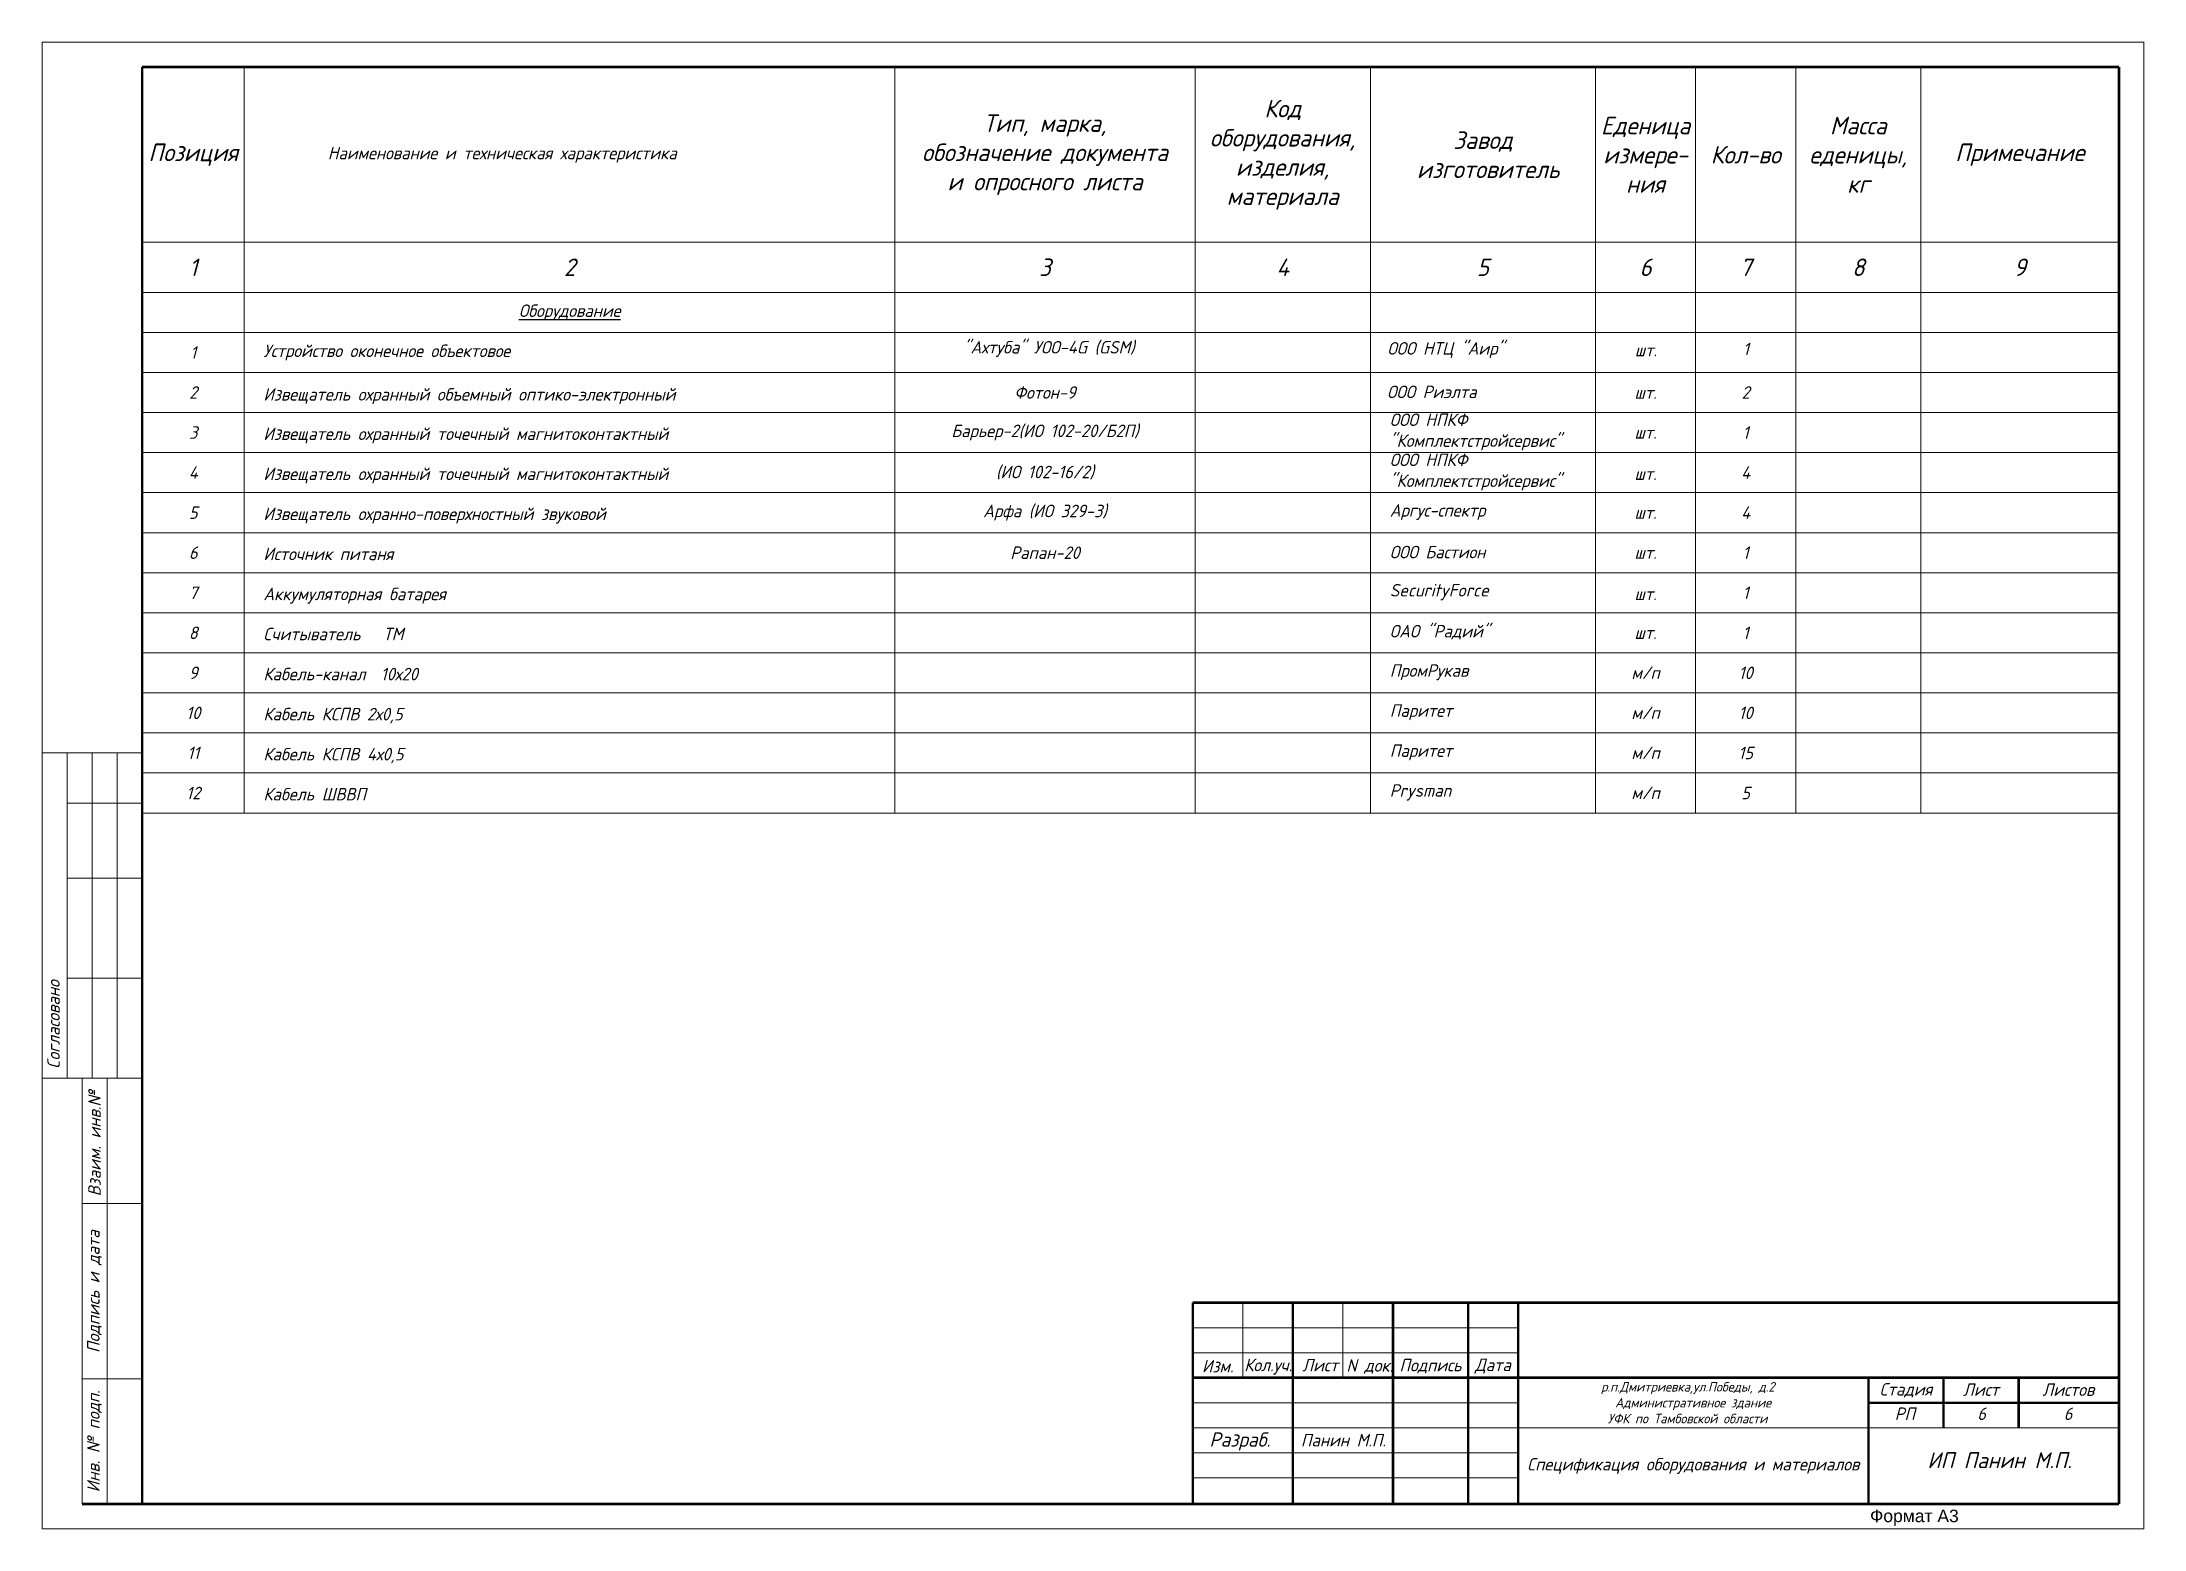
# Model space of a CAD drawing. Header units: inches. Extents: x 859 to 2125, y 393 to 1751.
# Drawn here: x 1879.2 to 2011.5, y 1058.2 to 1151.7 of the extents above; entities that cross this region are included whole.
import ezdxf

# ---------------------------------------------------------------- set-up
doc = ezdxf.new("R2010")
doc.units = ezdxf.units.IN
doc.header["$MEASUREMENT"] = 0
doc.linetypes.add('НЕВИДИМАЯ', pattern=[9.525, 6.35, -3.175])
doc.layers.add('DESC', color=7, linetype='Continuous')
doc.styles.get("Standard").update_dxf_attribs({"font": 'GOST_Common Italic_0.ttf'})

msp = doc.modelspace()

# ---------------------------------------------------------------- texts
at = {"layer": 'DESC', "color": 7, "lineweight": 15}
msp.add_text('Устройство оконечное объектовое', height=0.7875, dxfattribs=at).set_placement((1893.16, 1131.89))
at = {"layer": 'DESC', "color": 7}
for s, height, p in [('Извещатель охранный объемный оптико-электронный ', 0.7875, (1893.15, 1129.15)), ('Извещатель охранный точечный магнитоконтактный ', 0.7875, (1893.15, 1126.67)), ('Извещатель охранный точечный магнитоконтактный ', 0.7875, (1893.15, 1124.15)), ('Извещатель охранно-поверхностный звуковой ', 0.7875, (1893.15, 1121.63)), ('Источник питаня ', 0.7875, (1893.15, 1119.11)), ('Аккумуляторная батарея ', 0.7875, (1893.15, 1116.59)), ('Считыватель   ТМ', 0.7875, (1893.15, 1114.07)), ('Кабель-канал  10х20', 0.7875, (1893.15, 1111.55)), ('Кабель КСПВ 2х0,5', 0.7875, (1893.15, 1109.03)), ('Кабель КСПВ 4х0,5', 0.7875, (1893.15, 1106.51)), ('Кабель ШВВП', 0.7875, (1893.15, 1103.99)), ('Кол.уч.', 0.787, (1954.89, 1068.08)), ('Лист', 0.787, (1958.54, 1068.07)), ('N док.', 0.787, (1961.32, 1068.05)), ('РП', 0.787, (1995.83, 1065.01)), ('6', 0.787, (2001.03, 1065.01)), ('6', 0.787, (2006.47, 1065.01))]:
    msp.add_text(s, height=height, dxfattribs=at).set_placement(p)
at = {"layer": 'DESC'}
for s, insert, char_height, width, attachment_point in [('Тип, марка, \\Pобозначение документа \\Pи опросного листа', (1942.35, 1144.62), 1.1025, 18.9, 5), ('Код оборудования, изделия, материала', (1957.31, 1144.62), 1.1025, 11.025, 5), ('Завод\\P изготовитель', (1969.91, 1144.62), 1.1025, 14.175, 5), ('Еденица измере-\\Pния', (1980.15, 1144.62), 1.1025, 6.3, 5), ('Масса еденицы, \\Pкг', (1993.54, 1144.62), 1.1025, 7.875, 5), ('Позиция', (1888.74, 1144.62), 1.103, 6.4299, 5), ('           Наименование и техническая характеристика', (1891.95, 1144.62), 0.7875, 40.95, 4), ('Кол-во', (1986.45, 1144.62), 1.103, 6.3, 5), ('Примечание', (2003.71, 1144.62), 1.103, 12.4701, 5), ('1', (1888.74, 1137.54), 1.1, 6.4299, 5), ('2', (1912.43, 1137.54), 1.1, 40.95, 5), ('3', (1942.35, 1137.54), 1.1, 18.9, 5), ('4', (1957.31, 1137.54), 1.1, 11.025, 5), ('5', (1969.91, 1137.54), 1.1, 14.175, 5), ('6', (1980.15, 1137.54), 1.1, 6.3, 5), ('7', (1986.45, 1137.54), 1.1, 6.3, 5), ('8', (1993.54, 1137.54), 1.1, 7.875, 5), ('9', (2003.71, 1137.54), 1.1, 12.4701, 5), ('{\\LОборудование}', (1912.43, 1134.7), 0.7875, 40.95, 5), ('1', (1888.74, 1132.18), 0.787, 6.4299, 5), ('2', (1888.74, 1129.66), 0.787, 6.4299, 5), ('Фотон-9', (1942.35, 1129.66), 0.787, 18.9, 5), ('ООО Риэлта', (1963.88, 1129.7), 0.787, 14.175, 4), ('2', (1986.45, 1129.66), 0.787, 6.3, 5), ('шт.', (1980.15, 1129.66), 0.787, 6.3, 5), ('3', (1888.74, 1127.14), 0.787, 6.4299, 5), ('Барьер-2(ИО 102-20/Б2П)', (1942.35, 1127.14), 0.7875, 18.9, 5), ('ООО НПКФ "Комплектстройсервис"', (1964.05, 1127.18), 0.7875, 14.175, 4), ('шт.', (1980.15, 1127.15), 0.787, 6.3, 5), ('1', (1986.45, 1127.14), 0.787, 6.3, 5), ('4', (1888.74, 1124.62), 0.787, 6.4299, 5), ('(ИО 102-16/2)', (1942.35, 1124.62), 0.7875, 18.9, 5), ('ООО НПКФ "Комплектстройсервис"', (1964.05, 1124.66), 0.7875, 14.175, 4), ('шт.', (1980.15, 1124.55), 0.787, 6.3, 5), ('4', (1986.45, 1124.62), 0.787, 6.3, 5), ('5', (1888.74, 1122.1), 0.787, 6.4299, 5), ('Арфа (ИО 329-3)', (1942.35, 1122.1), 0.7875, 18.9, 5), ('Аргус-спектр', (1964.05, 1122.14), 0.7875, 14.175, 4), ('шт.', (1980.15, 1122.11), 0.787, 6.3, 5), ('4', (1986.45, 1122.1), 0.787, 6.3, 5), ('6', (1888.74, 1119.58), 0.787, 6.4299, 5), ('Рапан-20', (1942.35, 1119.58), 0.787, 18.9, 5), ('ООО Бастион', (1964.05, 1119.62), 0.7875, 14.175, 4), ('шт.', (1980.15, 1119.59), 0.787, 6.3, 5), ('1', (1986.45, 1119.58), 0.787, 6.3, 5), ('7', (1888.74, 1117.06), 0.787, 6.4299, 5), ('SecurityForce', (1964.05, 1117.1), 0.7875, 14.175, 4), ('шт.', (1980.15, 1116.99), 0.787, 6.3, 5), ('1', (1986.45, 1117.06), 0.787, 6.3, 5), ('8', (1888.74, 1114.54), 0.787, 6.4299, 5), ('ОАО "Радий"', (1964.05, 1114.58), 0.7875, 14.175, 4), ('шт.', (1980.15, 1114.55), 0.787, 6.3, 5), ('1', (1986.45, 1114.54), 0.787, 6.3, 5), ('9', (1888.74, 1112.02), 0.787, 6.4299, 5), ('ПромРукав', (1964.05, 1112.06), 0.787, 14.175, 4), ('м/п', (1980.15, 1112.03), 0.787, 6.3, 5), ('10', (1986.45, 1112.02), 0.787, 6.3, 5), ('Паритет', (1964.05, 1109.54), 0.787, 14.175, 4), ('10', (1888.74, 1109.5), 0.787, 6.4299, 5), ('м/п', (1980.15, 1109.51), 0.787, 6.3, 5), ('10', (1986.45, 1109.5), 0.787, 6.3, 5), ('11', (1888.74, 1106.98), 0.787, 6.4299, 5), ('Паритет', (1964.05, 1107.02), 0.787, 14.175, 4), ('м/п', (1980.15, 1106.99), 0.787, 6.3, 5), ('15', (1986.45, 1106.98), 0.787, 6.3, 5), ('12', (1888.74, 1104.46), 0.787, 6.4299, 5), ('Prysman', (1964.05, 1104.5), 0.787, 14.175, 4), ('м/п', (1980.15, 1104.47), 0.787, 6.3, 5), ('5', (1986.45, 1104.46), 0.787, 6.3, 5), ('Изм.', (1953.22, 1068.4), 0.787, 3.15, 5), ('Подпись', (1966.61, 1068.4), 0.787, 4.725, 5), ('Дата', (1970.54, 1068.4), 0.787, 3.15, 5), ('Спецификация оборудования и материалов', (1983.15, 1062.12), 0.7875, 22.05, 5)]:
    msp.add_mtext(s, dxfattribs=dict(at, insert=insert, char_height=char_height, width=width, attachment_point=attachment_point))
at = {"layer": 'DESC', "lineweight": 15}
for s, insert, char_height, width, attachment_point in [(' "Ахтуба" УОО-4G (GSM)', (1942.37, 1132.4), 0.7875, 18.9, 5), ('ООО НТЦ "Аир"', (1963.9, 1132.33), 0.7875, 14.175, 4), ('1', (1986.47, 1132.4), 0.787, 6.3, 5), ('шт.', (1980.17, 1132.33), 0.787, 6.3, 5), ('Панин М.П.', (1961.13, 1063.74), 0.787, 6.3, 5)]:
    msp.add_mtext(s, dxfattribs=dict(at, insert=insert, char_height=char_height, width=width, attachment_point=attachment_point))
at = {"layer": 'DESC', "char_height": 0.7875, "attachment_point": 1, "rotation": 90}
for s, insert, width in [('Cогласовано', (1879.55, 1087.09), 9.4622), ('Взаим. инв.№', (1882.13, 1079.08), 14.4387), ('Подпись и дата', (1882.06, 1069.23), 11.3549), ('Инв. № подп.', (1882.06, 1060.46), 13.2391)]:
    msp.add_mtext(s, dxfattribs=dict(at, insert=insert, width=width))
at = {"layer": 'DESC', "color": 0, "lineweight": 15, "insert": (1953.5, 1067.4), "char_height": 0.6, "attachment_point": 1}
msp.add_mtext_dynamic_manual_height_columns('\\pi23.85071;р.п.Дмитриевка,ул.Победы, д.2\\P\\pi24.36617; Административное здание \\P\\pi24.27003;УФК по Тамбовской области', width=59.1919, gutter_width=1, heights=[0], dxfattribs=at)
at = {"layer": 'DESC', "color": 0, "char_height": 0.787, "attachment_point": 5}
for s, insert, width in [('Стадия', (1996.54, 1066.88), 4.725), ('Лист', (2001.26, 1066.92), 5.67), ('Листов', (2006.76, 1066.92), 5.3325)]:
    msp.add_mtext(s, dxfattribs=dict(at, insert=insert, width=width))
at = {"layer": 'DESC', "color": 0, "lineweight": 15, "insert": (1954.62, 1063.66), "char_height": 0.9, "width": 7.0924, "attachment_point": 5}
msp.add_mtext('Разраб.', dxfattribs=at)
at = {"layer": 'DESC', "lineweight": 15, "insert": (1993.08, 1062.98), "char_height": 1, "attachment_point": 1}
msp.add_mtext_dynamic_manual_height_columns('\\pi4.80835;ИП Панин М.П.', width=17.9743, gutter_width=1, heights=[1.74], dxfattribs=at)
at = {"layer": 'DESC', "linetype": 'НЕВИДИМАЯ', "insert": (1994.28, 1059.37), "char_height": 0.7875, "width": 9.1777, "attachment_point": 1}
msp.add_mtext('{\\fArial|b0|i0|c204|p34;Формат А3}', dxfattribs=at)

# ---------------------------------------------------------------- linework, layer by layer
at = {"layer": 'DESC', "color": 7, "lineweight": 15}
for p, q in [((1879.22, 1058.16), (1879.22, 1151.71)), ((1879.22, 1151.71), (2011.52, 1151.71)), ((2011.52, 1151.71), (2011.52, 1058.16)), ((1891.95, 1150.14), (1891.95, 1103.2)), ((1932.9, 1150.14), (1932.9, 1103.2)), ((1951.8, 1150.14), (1951.8, 1103.2)), ((1962.83, 1150.14), (1962.83, 1103.2)), ((1977, 1150.14), (1977, 1103.2)), ((1983.3, 1150.14), (1983.3, 1103.2)), ((1989.6, 1150.14), (1989.6, 1103.2)), ((1997.48, 1150.14), (1997.48, 1103.2)), ((1885.52, 1139.11), (2009.95, 1139.11)), ((1885.52, 1135.96), (2009.95, 1135.96)), ((1885.52, 1133.44), (2009.95, 1133.44)), ((1885.52, 1130.92), (2009.95, 1130.92)), ((1885.52, 1128.4), (2009.95, 1128.4)), ((1885.52, 1125.88), (2009.95, 1125.88)), ((1885.52, 1123.36), (2009.95, 1123.36)), ((1885.52, 1120.84), (2009.95, 1120.84)), ((1885.52, 1118.32), (2009.95, 1118.32)), ((1885.52, 1115.8), (2009.95, 1115.8)), ((1885.52, 1113.28), (2009.95, 1113.28)), ((1885.52, 1110.76), (2009.95, 1110.76)), ((1885.52, 1108.24), (2009.95, 1108.24)), ((1885.52, 1105.72), (2009.95, 1105.72)), ((1885.52, 1103.2), (2009.95, 1103.2)), ((1954.8, 1072.39), (1954.8, 1067.67)), ((1961.1, 1072.39), (1961.1, 1067.67)), ((1951.65, 1070.82), (1972.13, 1070.82)), ((1951.65, 1069.24), (1972.13, 1069.24)), ((1951.65, 1066.09), (1972.13, 1066.09)), ((1951.65, 1064.52), (1972.13, 1064.52)), ((1972.13, 1064.52), (2009.93, 1064.52)), ((1951.65, 1062.94), (1972.13, 1062.94)), ((1951.65, 1061.37), (1972.13, 1061.37)), ((2011.52, 1058.16), (1879.22, 1058.16))]:
    msp.add_line(p, q, dxfattribs=at)
at = {"layer": 'DESC', "lineweight": 15}
for p, q in [((1885.52, 1106.98), (1879.22, 1106.98)), ((1880.8, 1106.98), (1880.8, 1086.51)), ((1882.37, 1106.98), (1882.37, 1086.51)), ((1883.95, 1106.98), (1883.95, 1086.51)), ((1885.52, 1103.83), (1880.8, 1103.83)), ((1885.52, 1099.11), (1880.8, 1099.11)), ((1885.52, 1092.81), (1880.8, 1092.81)), ((1885.52, 1086.51), (1879.22, 1086.51)), ((1881.74, 1086.51), (1881.74, 1059.73)), ((1881.74, 1086.51), (1885.52, 1086.51)), ((1883.32, 1086.51), (1883.32, 1059.73)), ((1881.74, 1078.63), (1885.52, 1078.63)), ((1881.74, 1067.61), (1885.52, 1067.61))]:
    msp.add_line(p, q, dxfattribs=at)
at = {"layer": 'DESC', "color": 7, "lineweight": 15, "const_width": 0.158}
for points in [[(1885.52, 1150.14), (1885.52, 1059.73), (2009.95, 1059.73)], [(2009.95, 1150.14), (1885.52, 1150.14)], [(2009.95, 1059.73), (2009.95, 1150.14)], [(1951.65, 1072.39), (1951.65, 1059.79)], [(1951.65, 1072.39), (2009.93, 1072.39)], [(1957.95, 1072.39), (1957.95, 1059.73)], [(1964.25, 1072.39), (1964.25, 1059.79)], [(1968.98, 1072.39), (1968.98, 1059.79)], [(1972.13, 1072.39), (1972.13, 1059.79)], [(1951.65, 1067.67), (2009.93, 1067.67)], [(1994.18, 1059.73), (1994.18, 1067.67)], [(1998.9, 1064.52), (1998.9, 1067.67)], [(2003.63, 1064.52), (2003.63, 1067.67)], [(1994.18, 1066.09), (2009.93, 1066.09)]]:
    msp.add_lwpolyline(points, dxfattribs=at)
at = {"layer": 'DESC', "lineweight": 15, "const_width": 0.158}
msp.add_lwpolyline([(1881.74, 1059.73), (1885.52, 1059.73)], dxfattribs=at)

msp.set_redraw_order([(e.dxf.handle, doc.entitydb.next_handle()) for e in msp.query("TEXT MTEXT ATTDEF DIMENSION ARC_DIMENSION")])  # texts and dimensions are drawn at this point

doc.saveas('drawing.dxf')
